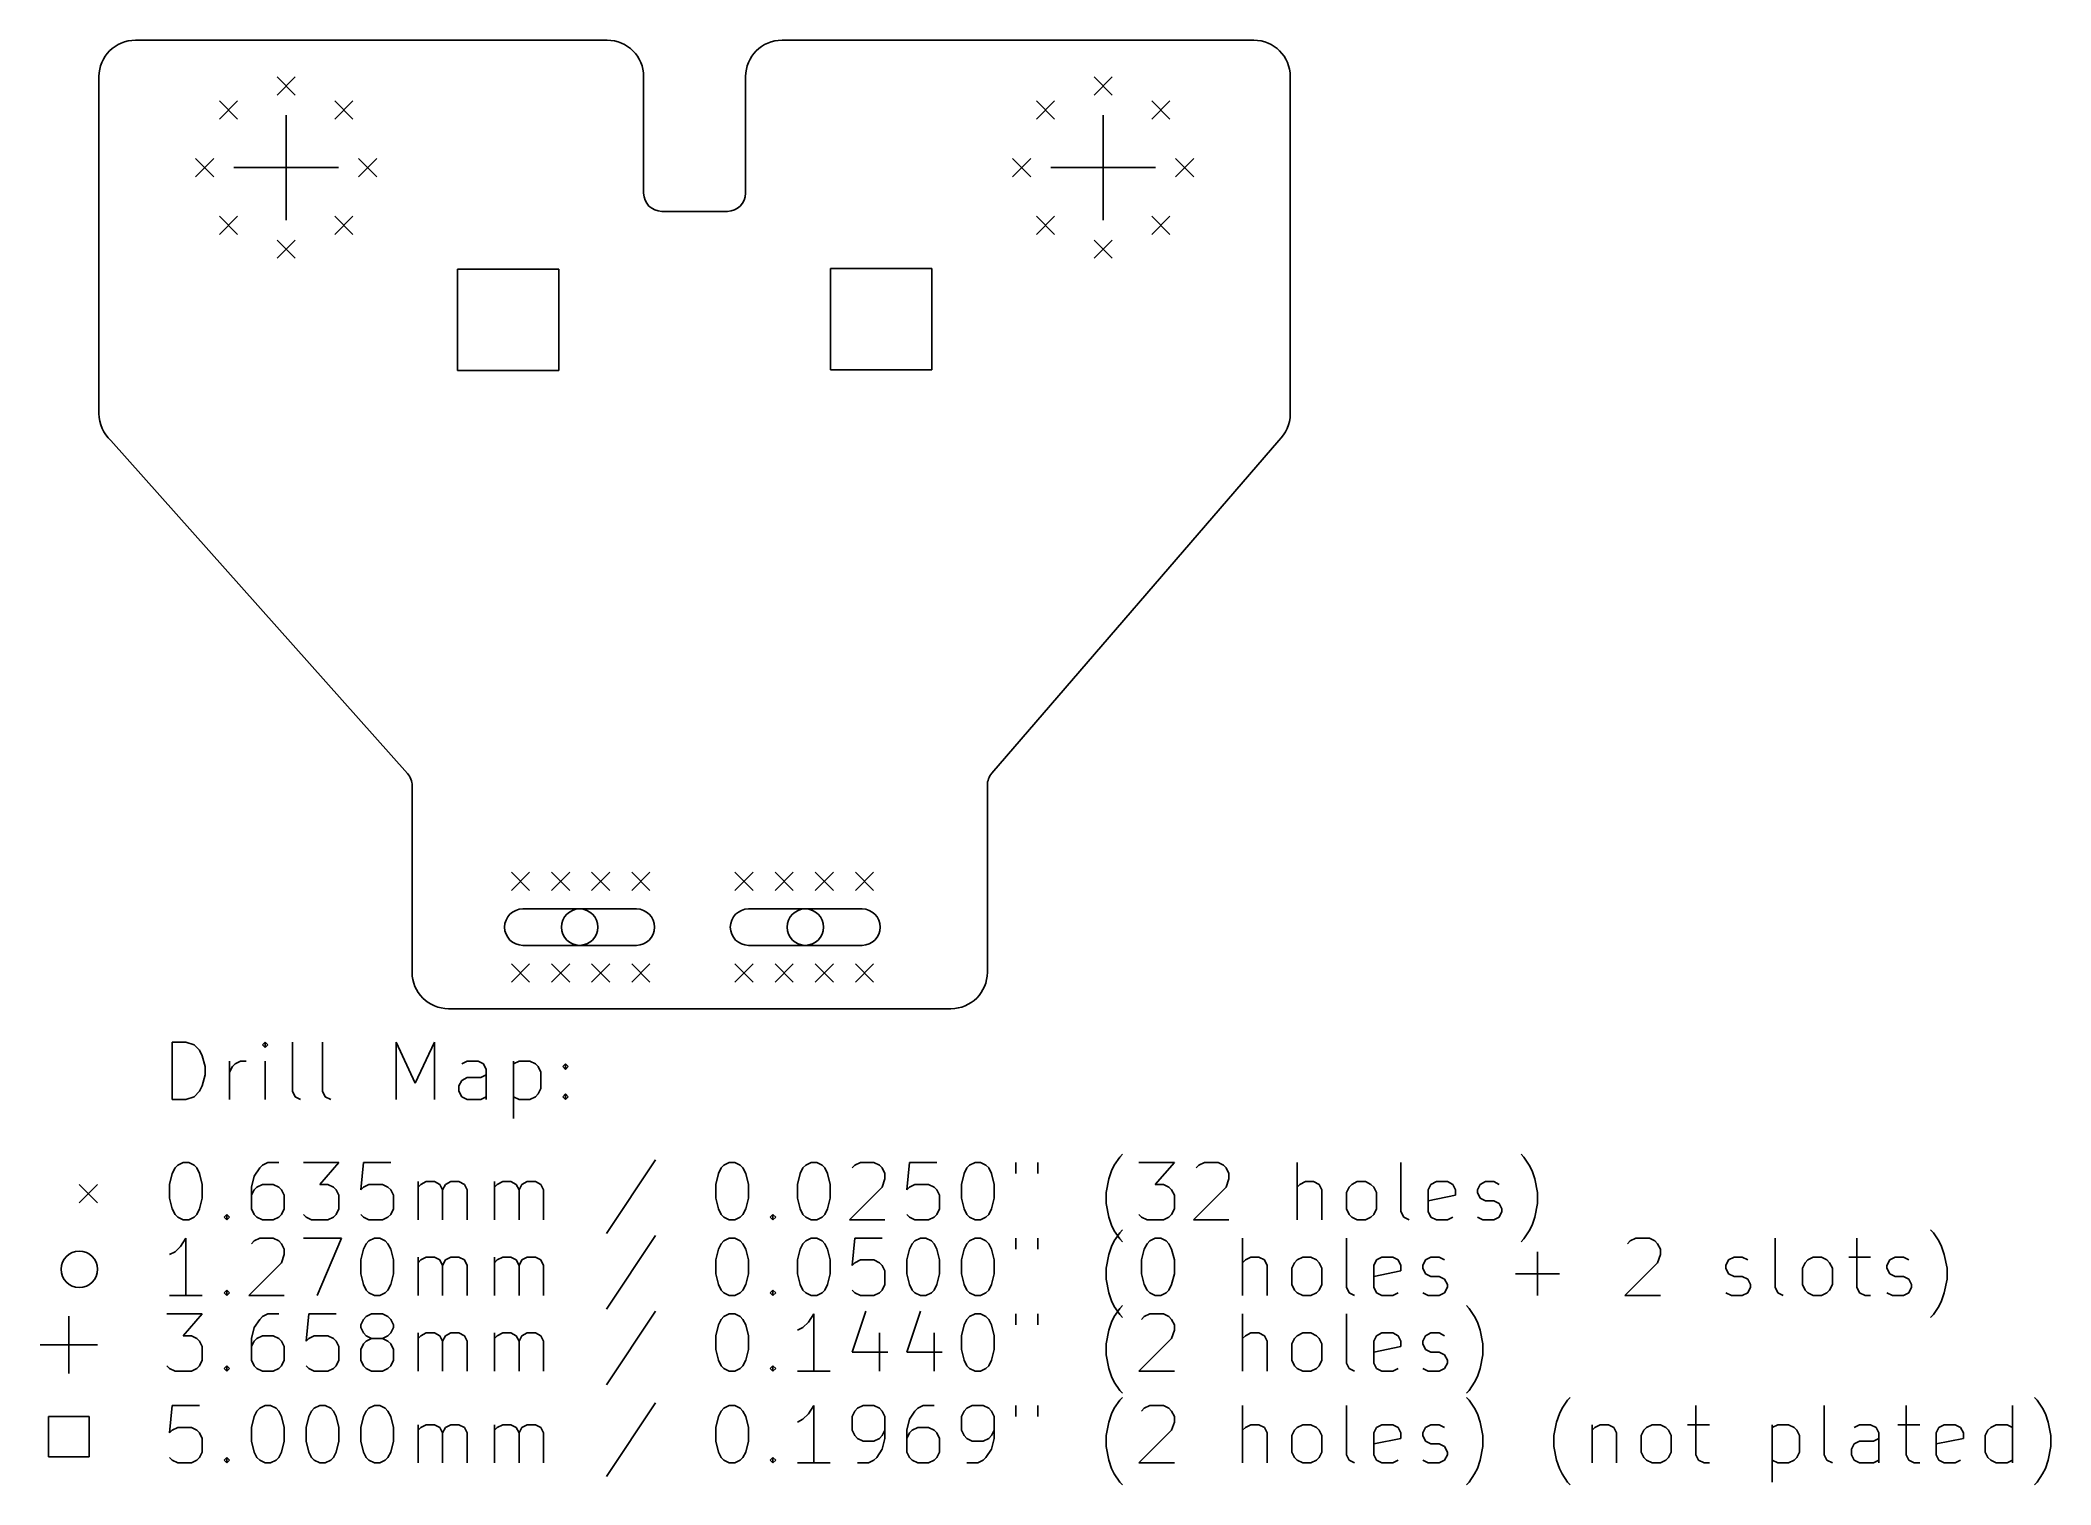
# Model space of a CAD drawing. Extents: x 3.28 to 6.05, y -5.95 to -3.96.
import ezdxf

# ---------------------------------------------------------------- set-up
doc = ezdxf.new("R2010")
doc.units = 0
doc.header["$MEASUREMENT"] = 0
doc.layers.add('BLACK', color=7, linetype='CONTINUOUS')

msp = doc.modelspace()

# ---------------------------------------------------------------- linework, layer by layer
at = {"layer": 'BLACK', "linetype": 'CONTINUOUS'}
for p, q in [((3.415, -3.962), (4.063, -3.962)), ((4.303, -3.962), (4.951, -3.962)), ((3.365, -4.012), (3.365, -4.4748)), ((3.6095, -4.0125), (3.6345, -4.0375)), ((3.6345, -4.0125), (3.6095, -4.0375)), ((4.113, -4.012), (4.113, -4.172)), ((4.253, -4.012), (4.253, -4.172)), ((4.7315, -4.0125), (4.7565, -4.0375)), ((4.7565, -4.0125), (4.7315, -4.0375)), ((5.001, -4.012), (5.001, -4.4752)), ((3.5303, -4.0453), (3.5553, -4.0703)), ((3.5553, -4.0453), (3.5303, -4.0703)), ((3.6887, -4.0453), (3.7137, -4.0703)), ((3.7137, -4.0453), (3.6887, -4.0703)), ((4.6523, -4.0453), (4.6773, -4.0703)), ((4.6773, -4.0453), (4.6523, -4.0703)), ((4.8107, -4.0453), (4.8357, -4.0703)), ((4.8357, -4.0453), (4.8107, -4.0703)), ((3.622, -4.065), (3.622, -4.209)), ((4.744, -4.065), (4.744, -4.209)), ((3.4975, -4.1245), (3.5225, -4.1495)), ((3.5225, -4.1245), (3.4975, -4.1495)), ((3.55, -4.137), (3.694, -4.137)), ((3.7215, -4.1245), (3.7465, -4.1495)), ((3.7465, -4.1245), (3.7215, -4.1495)), ((4.6195, -4.1245), (4.6445, -4.1495)), ((4.6445, -4.1245), (4.6195, -4.1495)), ((4.672, -4.137), (4.816, -4.137)), ((4.8435, -4.1245), (4.8685, -4.1495)), ((4.8685, -4.1245), (4.8435, -4.1495)), ((3.5303, -4.2037), (3.5553, -4.2287)), ((3.5553, -4.2037), (3.5303, -4.2287)), ((3.6887, -4.2037), (3.7137, -4.2287)), ((3.7137, -4.2037), (3.6887, -4.2287)), ((4.138, -4.197), (4.228, -4.197)), ((4.6523, -4.2037), (4.6773, -4.2287)), ((4.6773, -4.2037), (4.6523, -4.2287)), ((4.8107, -4.2037), (4.8357, -4.2287)), ((4.8357, -4.2037), (4.8107, -4.2287)), ((3.6095, -4.2365), (3.6345, -4.2615)), ((3.6345, -4.2365), (3.6095, -4.2615)), ((4.7315, -4.2365), (4.7565, -4.2615)), ((4.7565, -4.2365), (4.7315, -4.2615)), ((3.9966, -4.2764), (3.8574, -4.2764)), ((3.8574, -4.2764), (3.8574, -4.4156)), ((3.9966, -4.4156), (3.9966, -4.2764)), ((4.5086, -4.2754), (4.3694, -4.2754)), ((4.3694, -4.2754), (4.3694, -4.4146)), ((4.5086, -4.4146), (4.5086, -4.2754)), ((3.8574, -4.4156), (3.9966, -4.4156)), ((4.3694, -4.4146), (4.5086, -4.4146)), ((3.3815, -4.5119), (3.7887, -4.9691)), ((4.9851, -4.5118), (4.5911, -4.9687)), ((3.795, -5.242), (3.795, -4.9857)), ((4.585, -5.242), (4.585, -4.9851)), ((3.9313, -5.1045), (3.9563, -5.1295)), ((3.9563, -5.1045), (3.9313, -5.1295)), ((3.9864, -5.1045), (4.0114, -5.1295)), ((4.0114, -5.1045), (3.9864, -5.1295)), ((4.0415, -5.1045), (4.0665, -5.1295)), ((4.0665, -5.1045), (4.0415, -5.1295)), ((4.0966, -5.1045), (4.1216, -5.1295)), ((4.1216, -5.1045), (4.0966, -5.1295)), ((4.2384, -5.1045), (4.2634, -5.1295)), ((4.2634, -5.1045), (4.2384, -5.1295)), ((4.2935, -5.1045), (4.3185, -5.1295)), ((4.3185, -5.1045), (4.2935, -5.1295)), ((4.3486, -5.1045), (4.3736, -5.1295)), ((4.3736, -5.1045), (4.3486, -5.1295)), ((4.4037, -5.1045), (4.4287, -5.1295)), ((4.4287, -5.1045), (4.4037, -5.1295)), ((4.103, -5.155), (3.947, -5.155)), ((4.413, -5.155), (4.257, -5.155)), ((3.947, -5.205), (4.103, -5.205)), ((4.257, -5.205), (4.413, -5.205)), ((3.9313, -5.2305), (3.9563, -5.2555)), ((3.9563, -5.2305), (3.9313, -5.2555)), ((3.9864, -5.2305), (4.0114, -5.2555)), ((4.0114, -5.2305), (3.9864, -5.2555)), ((4.0415, -5.2305), (4.0665, -5.2555)), ((4.0665, -5.2305), (4.0415, -5.2555)), ((4.0966, -5.2305), (4.1216, -5.2555)), ((4.1216, -5.2305), (4.0966, -5.2555)), ((4.2384, -5.2305), (4.2634, -5.2555)), ((4.2634, -5.2305), (4.2384, -5.2555)), ((4.2935, -5.2305), (4.3185, -5.2555)), ((4.3185, -5.2305), (4.2935, -5.2555)), ((4.3486, -5.2305), (4.3736, -5.2555)), ((4.3736, -5.2305), (4.3486, -5.2555)), ((4.4037, -5.2305), (4.4287, -5.2555)), ((4.4287, -5.2305), (4.4037, -5.2555)), ((3.845, -5.292), (4.535, -5.292)), ((3.4657, -5.4166), (3.4657, -5.3379)), ((3.4657, -5.3379), (3.4844, -5.3379)), ((3.4844, -5.3379), (3.4957, -5.3416)), ((3.4957, -5.3416), (3.5032, -5.3491)), ((3.5032, -5.3491), (3.5069, -5.3566)), ((3.5932, -5.3379), (3.5894, -5.3416)), ((3.5894, -5.3416), (3.5932, -5.3454)), ((3.5969, -5.3416), (3.5932, -5.3379)), ((3.5932, -5.3379), (3.5932, -5.3454)), ((3.5932, -5.3454), (3.5969, -5.3416)), ((3.6307, -5.4054), (3.6307, -5.3379)), ((3.6719, -5.4054), (3.6719, -5.3379)), ((3.7732, -5.4166), (3.7732, -5.3379)), ((3.7732, -5.3379), (3.7994, -5.3941)), ((3.7994, -5.3941), (3.8257, -5.3379)), ((3.8257, -5.3379), (3.8257, -5.4166)), ((3.5069, -5.3566), (3.5107, -5.3716)), ((3.5107, -5.3829), (3.5069, -5.3979)), ((3.5107, -5.3716), (3.5107, -5.3829)), ((3.5444, -5.4166), (3.5444, -5.3641)), ((3.5444, -5.3791), (3.5482, -5.3716)), ((3.5482, -5.3716), (3.5519, -5.3679)), ((3.5519, -5.3679), (3.5594, -5.3641)), ((3.5594, -5.3641), (3.5669, -5.3641)), ((3.5932, -5.4166), (3.5932, -5.3641)), ((3.8706, -5.3641), (3.8631, -5.3679)), ((3.8856, -5.3641), (3.8706, -5.3641)), ((3.8931, -5.3679), (3.8856, -5.3641)), ((3.8894, -5.3866), (3.8969, -5.3829)), ((3.8969, -5.3754), (3.8931, -5.3679)), ((3.8969, -5.4166), (3.8969, -5.3754)), ((3.9344, -5.3641), (3.9344, -5.4428)), ((3.9344, -5.3679), (3.9419, -5.3641)), ((3.9419, -5.3641), (3.9569, -5.3641)), ((3.9569, -5.3641), (3.9644, -5.3679)), ((3.9644, -5.3679), (3.9681, -5.3716)), ((3.9681, -5.3716), (3.9719, -5.3791)), ((3.9719, -5.3791), (3.9719, -5.4016)), ((4.0019, -5.3716), (4.0056, -5.3679)), ((4.0056, -5.3754), (4.0019, -5.3716)), ((4.0056, -5.3679), (4.0094, -5.3716)), ((4.0056, -5.3679), (4.0056, -5.3754)), ((4.0094, -5.3716), (4.0056, -5.3754)), ((3.5032, -5.4054), (3.4957, -5.4129)), ((3.5069, -5.3979), (3.5032, -5.4054)), ((3.6344, -5.4129), (3.6307, -5.4054)), ((3.6757, -5.4129), (3.6719, -5.4054)), ((3.8594, -5.3979), (3.8631, -5.3904)), ((3.8594, -5.4054), (3.8594, -5.3979)), ((3.8631, -5.4129), (3.8594, -5.4054)), ((3.8631, -5.3904), (3.8706, -5.3866)), ((3.8706, -5.3866), (3.8894, -5.3866)), ((3.9681, -5.4091), (3.9644, -5.4129)), ((3.9719, -5.4016), (3.9681, -5.4091)), ((4.0019, -5.4129), (4.0056, -5.4091)), ((4.0056, -5.4091), (4.0094, -5.4129)), ((4.0056, -5.4091), (4.0056, -5.4166)), ((3.4844, -5.4166), (3.4657, -5.4166)), ((3.4957, -5.4129), (3.4844, -5.4166)), ((3.6419, -5.4166), (3.6344, -5.4129)), ((3.6832, -5.4166), (3.6757, -5.4129)), ((3.8706, -5.4166), (3.8631, -5.4129)), ((3.8894, -5.4166), (3.8706, -5.4166)), ((3.8969, -5.4129), (3.8894, -5.4166)), ((3.9419, -5.4166), (3.9344, -5.4129)), ((3.9569, -5.4166), (3.9419, -5.4166)), ((3.9644, -5.4129), (3.9569, -5.4166)), ((4.0056, -5.4166), (4.0019, -5.4129)), ((4.0094, -5.4129), (4.0056, -5.4166)), ((4.7668, -5.4957), (4.7705, -5.492)), ((5.3217, -5.4957), (5.318, -5.492)), ((3.4619, -5.5332), (3.4657, -5.5182)), ((3.4657, -5.5182), (3.4694, -5.5107)), ((3.4694, -5.5107), (3.4732, -5.507)), ((3.4732, -5.507), (3.4807, -5.5032)), ((3.4807, -5.5032), (3.4882, -5.5032)), ((3.4882, -5.5032), (3.4957, -5.507)), ((3.4957, -5.507), (3.4994, -5.5107)), ((3.4994, -5.5107), (3.5032, -5.5182)), ((3.5032, -5.5182), (3.5069, -5.5332)), ((3.5782, -5.522), (3.5744, -5.537)), ((3.5857, -5.5107), (3.5782, -5.522)), ((3.5894, -5.507), (3.5857, -5.5107)), ((3.5969, -5.5032), (3.5894, -5.507)), ((3.6119, -5.5032), (3.5969, -5.5032)), ((3.6457, -5.5032), (3.6944, -5.5032)), ((3.6944, -5.5032), (3.6682, -5.5332)), ((3.7282, -5.5032), (3.7244, -5.5407)), ((3.7657, -5.5032), (3.7282, -5.5032)), ((4.1294, -5.4995), (4.0619, -5.6007)), ((4.2119, -5.5332), (4.2156, -5.5182)), ((4.2156, -5.5182), (4.2194, -5.5107)), ((4.2194, -5.5107), (4.2231, -5.507)), ((4.2231, -5.507), (4.2306, -5.5032)), ((4.2306, -5.5032), (4.2381, -5.5032)), ((4.2381, -5.5032), (4.2456, -5.507)), ((4.2456, -5.507), (4.2494, -5.5107)), ((4.2494, -5.5107), (4.2531, -5.5182)), ((4.2531, -5.5182), (4.2569, -5.5332)), ((4.3243, -5.5332), (4.3281, -5.5182)), ((4.3281, -5.5182), (4.3318, -5.5107)), ((4.3318, -5.5107), (4.3356, -5.507)), ((4.3356, -5.507), (4.3431, -5.5032)), ((4.3431, -5.5032), (4.3506, -5.5032)), ((4.3506, -5.5032), (4.3581, -5.507)), ((4.3581, -5.507), (4.3618, -5.5107)), ((4.3618, -5.5107), (4.3656, -5.5182)), ((4.3656, -5.5182), (4.3693, -5.5332)), ((4.3993, -5.5107), (4.4031, -5.507)), ((4.4031, -5.507), (4.4106, -5.5032)), ((4.4106, -5.5032), (4.4293, -5.5032)), ((4.4293, -5.5032), (4.4368, -5.507)), ((4.4368, -5.507), (4.4406, -5.5107)), ((4.4406, -5.5107), (4.4443, -5.5182)), ((4.4443, -5.5182), (4.4443, -5.5257)), ((4.4781, -5.5032), (4.4743, -5.5407)), ((4.5156, -5.5032), (4.4781, -5.5032)), ((4.5493, -5.5332), (4.5531, -5.5182)), ((4.5531, -5.5182), (4.5568, -5.5107)), ((4.5568, -5.5107), (4.5606, -5.507)), ((4.5606, -5.507), (4.5681, -5.5032)), ((4.5681, -5.5032), (4.5756, -5.5032)), ((4.5756, -5.5032), (4.5831, -5.507)), ((4.5831, -5.507), (4.5868, -5.5107)), ((4.5868, -5.5107), (4.5906, -5.5182)), ((4.5906, -5.5182), (4.5943, -5.5332)), ((4.6243, -5.5032), (4.6243, -5.5182)), ((4.6543, -5.5032), (4.6543, -5.5182)), ((4.7518, -5.5257), (4.7555, -5.5145)), ((4.7555, -5.5145), (4.7593, -5.507)), ((4.7593, -5.507), (4.7668, -5.4957)), ((4.793, -5.5032), (4.8418, -5.5032)), ((4.8418, -5.5032), (4.8155, -5.5332)), ((4.8718, -5.5107), (4.8755, -5.507)), ((4.8755, -5.507), (4.883, -5.5032)), ((4.883, -5.5032), (4.9018, -5.5032)), ((4.9018, -5.5032), (4.9093, -5.507)), ((4.9093, -5.507), (4.913, -5.5107)), ((4.913, -5.5107), (4.9168, -5.5182)), ((4.9168, -5.5182), (4.9168, -5.5257)), ((5.0105, -5.582), (5.0105, -5.5032)), ((5.153, -5.5707), (5.153, -5.5032)), ((5.3292, -5.507), (5.3217, -5.4957)), ((5.333, -5.5145), (5.3292, -5.507)), ((5.3367, -5.5257), (5.333, -5.5145)), ((3.338, -5.5334), (3.363, -5.5584)), ((3.363, -5.5334), (3.338, -5.5584)), ((3.4619, -5.552), (3.4619, -5.5332)), ((3.5069, -5.5332), (3.5069, -5.552)), ((3.5744, -5.537), (3.5744, -5.567)), ((3.5782, -5.5407), (3.5744, -5.5482)), ((3.5819, -5.537), (3.5782, -5.5407)), ((3.5894, -5.5332), (3.5819, -5.537)), ((3.6044, -5.5332), (3.5894, -5.5332)), ((3.6119, -5.537), (3.6044, -5.5332)), ((3.6157, -5.5407), (3.6119, -5.537)), ((3.6194, -5.5482), (3.6157, -5.5407)), ((3.6194, -5.567), (3.6194, -5.5482)), ((3.6682, -5.5332), (3.6794, -5.5332)), ((3.6794, -5.5332), (3.6869, -5.537)), ((3.6869, -5.537), (3.6907, -5.5407)), ((3.6907, -5.5407), (3.6944, -5.5482)), ((3.6944, -5.5482), (3.6944, -5.567)), ((3.7244, -5.5407), (3.7282, -5.537)), ((3.7282, -5.537), (3.7357, -5.5332)), ((3.7357, -5.5332), (3.7544, -5.5332)), ((3.7544, -5.5332), (3.7619, -5.537)), ((3.7619, -5.537), (3.7657, -5.5407)), ((3.7657, -5.5407), (3.7694, -5.5482)), ((3.7694, -5.5482), (3.7694, -5.567)), ((3.8032, -5.582), (3.8032, -5.5295)), ((3.8032, -5.537), (3.8069, -5.5332)), ((3.8069, -5.5332), (3.8144, -5.5295)), ((3.8144, -5.5295), (3.8257, -5.5295)), ((3.8257, -5.5295), (3.8332, -5.5332)), ((3.8332, -5.5332), (3.8369, -5.5407)), ((3.8369, -5.5407), (3.8407, -5.5332)), ((3.8369, -5.5407), (3.8369, -5.582)), ((3.8407, -5.5332), (3.8482, -5.5295)), ((3.8482, -5.5295), (3.8594, -5.5295)), ((3.8594, -5.5295), (3.8669, -5.5332)), ((3.8669, -5.5332), (3.8706, -5.5407)), ((3.8706, -5.5407), (3.8706, -5.582)), ((3.9081, -5.582), (3.9081, -5.5295)), ((3.9081, -5.537), (3.9119, -5.5332)), ((3.9119, -5.5332), (3.9194, -5.5295)), ((3.9194, -5.5295), (3.9306, -5.5295)), ((3.9306, -5.5295), (3.9381, -5.5332)), ((3.9381, -5.5332), (3.9419, -5.5407)), ((3.9419, -5.5407), (3.9456, -5.5332)), ((3.9419, -5.5407), (3.9419, -5.582)), ((3.9456, -5.5332), (3.9531, -5.5295)), ((3.9531, -5.5295), (3.9644, -5.5295)), ((3.9644, -5.5295), (3.9719, -5.5332)), ((3.9719, -5.5332), (3.9756, -5.5407)), ((3.9756, -5.5407), (3.9756, -5.582)), ((4.2119, -5.552), (4.2119, -5.5332)), ((4.2569, -5.5332), (4.2569, -5.552)), ((4.3243, -5.552), (4.3243, -5.5332)), ((4.3693, -5.5332), (4.3693, -5.552)), ((4.4406, -5.537), (4.3956, -5.582)), ((4.4443, -5.5257), (4.4406, -5.537)), ((4.4743, -5.5407), (4.4781, -5.537)), ((4.4781, -5.537), (4.4856, -5.5332)), ((4.4856, -5.5332), (4.5043, -5.5332)), ((4.5043, -5.5332), (4.5118, -5.537)), ((4.5118, -5.537), (4.5156, -5.5407)), ((4.5156, -5.5407), (4.5193, -5.5482)), ((4.5193, -5.5482), (4.5193, -5.567)), ((4.5493, -5.552), (4.5493, -5.5332)), ((4.5943, -5.5332), (4.5943, -5.552)), ((4.748, -5.5445), (4.7518, -5.5257)), ((4.748, -5.5595), (4.748, -5.5445)), ((4.8155, -5.5332), (4.8268, -5.5332)), ((4.8268, -5.5332), (4.8343, -5.537)), ((4.8343, -5.537), (4.838, -5.5407)), ((4.838, -5.5407), (4.8418, -5.5482)), ((4.8418, -5.5482), (4.8418, -5.567)), ((4.913, -5.537), (4.868, -5.582)), ((4.9168, -5.5257), (4.913, -5.537)), ((5.0143, -5.5332), (5.0105, -5.537)), ((5.0218, -5.5295), (5.0143, -5.5332)), ((5.033, -5.5295), (5.0218, -5.5295)), ((5.0405, -5.5332), (5.033, -5.5295)), ((5.0443, -5.5407), (5.0405, -5.5332)), ((5.0443, -5.582), (5.0443, -5.5407)), ((5.078, -5.5445), (5.0817, -5.537)), ((5.078, -5.567), (5.078, -5.5445)), ((5.0817, -5.537), (5.0855, -5.5332)), ((5.0855, -5.5332), (5.093, -5.5295)), ((5.093, -5.5295), (5.1042, -5.5295)), ((5.1042, -5.5295), (5.1117, -5.5332)), ((5.1117, -5.5332), (5.1155, -5.537)), ((5.1155, -5.537), (5.1192, -5.5445)), ((5.1192, -5.5445), (5.1192, -5.567)), ((5.1905, -5.5407), (5.1942, -5.5332)), ((5.1905, -5.5707), (5.1905, -5.5407)), ((5.228, -5.5482), (5.1905, -5.5557)), ((5.1942, -5.5332), (5.2017, -5.5295)), ((5.2017, -5.5295), (5.2167, -5.5295)), ((5.2167, -5.5295), (5.2242, -5.5332)), ((5.2242, -5.5332), (5.228, -5.5407)), ((5.228, -5.5407), (5.228, -5.5482)), ((5.258, -5.5407), (5.2617, -5.5332)), ((5.258, -5.5445), (5.258, -5.5407)), ((5.2617, -5.552), (5.258, -5.5445)), ((5.2617, -5.5332), (5.2692, -5.5295)), ((5.2692, -5.5295), (5.2805, -5.5295)), ((5.2805, -5.5295), (5.288, -5.5332)), ((5.3405, -5.5445), (5.3367, -5.5257)), ((5.3405, -5.5595), (5.3405, -5.5445)), ((3.4657, -5.567), (3.4619, -5.552)), ((3.4694, -5.5745), (3.4657, -5.567)), ((3.4732, -5.5782), (3.4694, -5.5745)), ((3.4994, -5.5745), (3.4957, -5.5782)), ((3.5032, -5.567), (3.4994, -5.5745)), ((3.5069, -5.552), (3.5032, -5.567)), ((3.5369, -5.5782), (3.5407, -5.5745)), ((3.5407, -5.5745), (3.5444, -5.5782)), ((3.5407, -5.5745), (3.5407, -5.582)), ((3.5744, -5.567), (3.5782, -5.5745)), ((3.5782, -5.5745), (3.5819, -5.5782)), ((3.6119, -5.5782), (3.6157, -5.5745)), ((3.6157, -5.5745), (3.6194, -5.567)), ((3.6494, -5.5782), (3.6457, -5.5745)), ((3.6907, -5.5745), (3.6869, -5.5782)), ((3.6944, -5.567), (3.6907, -5.5745)), ((3.7282, -5.5782), (3.7244, -5.5745)), ((3.7657, -5.5745), (3.7619, -5.5782)), ((3.7694, -5.567), (3.7657, -5.5745)), ((4.2156, -5.567), (4.2119, -5.552)), ((4.2194, -5.5745), (4.2156, -5.567)), ((4.2231, -5.5782), (4.2194, -5.5745)), ((4.2494, -5.5745), (4.2456, -5.5782)), ((4.2531, -5.567), (4.2494, -5.5745)), ((4.2569, -5.552), (4.2531, -5.567)), ((4.2868, -5.5782), (4.2906, -5.5745)), ((4.2906, -5.5745), (4.2943, -5.5782)), ((4.2906, -5.5745), (4.2906, -5.582)), ((4.3281, -5.567), (4.3243, -5.552)), ((4.3318, -5.5745), (4.3281, -5.567)), ((4.3356, -5.5782), (4.3318, -5.5745)), ((4.3618, -5.5745), (4.3581, -5.5782)), ((4.3656, -5.567), (4.3618, -5.5745)), ((4.3693, -5.552), (4.3656, -5.567)), ((4.4781, -5.5782), (4.4743, -5.5745)), ((4.5156, -5.5745), (4.5118, -5.5782)), ((4.5193, -5.567), (4.5156, -5.5745)), ((4.5531, -5.567), (4.5493, -5.552)), ((4.5568, -5.5745), (4.5531, -5.567)), ((4.5606, -5.5782), (4.5568, -5.5745)), ((4.5868, -5.5745), (4.5831, -5.5782)), ((4.5906, -5.567), (4.5868, -5.5745)), ((4.5943, -5.552), (4.5906, -5.567)), ((4.7518, -5.5782), (4.748, -5.5595)), ((4.7968, -5.5782), (4.793, -5.5745)), ((4.838, -5.5745), (4.8343, -5.5782)), ((4.8418, -5.567), (4.838, -5.5745)), ((5.0817, -5.5745), (5.078, -5.567)), ((5.0855, -5.5782), (5.0817, -5.5745)), ((5.1155, -5.5745), (5.1117, -5.5782)), ((5.1192, -5.567), (5.1155, -5.5745)), ((5.1567, -5.5782), (5.153, -5.5707)), ((5.1942, -5.5782), (5.1905, -5.5707)), ((5.2692, -5.5557), (5.2617, -5.552)), ((5.2805, -5.5557), (5.2692, -5.5557)), ((5.288, -5.5595), (5.2805, -5.5557)), ((5.2917, -5.567), (5.288, -5.5595)), ((5.288, -5.5782), (5.2917, -5.5707)), ((5.2917, -5.5707), (5.2917, -5.567)), ((5.3367, -5.5782), (5.3405, -5.5595)), ((3.4807, -5.582), (3.4732, -5.5782)), ((3.4882, -5.582), (3.4807, -5.582)), ((3.4957, -5.5782), (3.4882, -5.582)), ((3.5407, -5.582), (3.5369, -5.5782)), ((3.5444, -5.5782), (3.5407, -5.582)), ((3.5819, -5.5782), (3.5894, -5.582)), ((3.5894, -5.582), (3.6044, -5.582)), ((3.6044, -5.582), (3.6119, -5.5782)), ((3.6569, -5.582), (3.6494, -5.5782)), ((3.6794, -5.582), (3.6569, -5.582)), ((3.6869, -5.5782), (3.6794, -5.582)), ((3.7357, -5.582), (3.7282, -5.5782)), ((3.7544, -5.582), (3.7357, -5.582)), ((3.7619, -5.5782), (3.7544, -5.582)), ((4.1294, -5.6034), (4.0619, -5.7046)), ((4.2306, -5.582), (4.2231, -5.5782)), ((4.2381, -5.582), (4.2306, -5.582)), ((4.2456, -5.5782), (4.2381, -5.582)), ((4.2906, -5.582), (4.2868, -5.5782)), ((4.2943, -5.5782), (4.2906, -5.582)), ((4.3431, -5.582), (4.3356, -5.5782)), ((4.3506, -5.582), (4.3431, -5.582)), ((4.3581, -5.5782), (4.3506, -5.582)), ((4.3956, -5.582), (4.4443, -5.582)), ((4.4856, -5.582), (4.4781, -5.5782)), ((4.5043, -5.582), (4.4856, -5.582)), ((4.5118, -5.5782), (4.5043, -5.582)), ((4.5681, -5.582), (4.5606, -5.5782)), ((4.5756, -5.582), (4.5681, -5.582)), ((4.5831, -5.5782), (4.5756, -5.582)), ((4.7555, -5.5895), (4.7518, -5.5782)), ((4.7593, -5.597), (4.7555, -5.5895)), ((4.7668, -5.6082), (4.7593, -5.597)), ((4.7593, -5.6109), (4.7668, -5.5997)), ((4.7668, -5.5997), (4.7705, -5.5959)), ((4.8043, -5.582), (4.7968, -5.5782)), ((4.8268, -5.582), (4.8043, -5.582)), ((4.8343, -5.5782), (4.8268, -5.582)), ((4.868, -5.582), (4.9168, -5.582)), ((5.093, -5.582), (5.0855, -5.5782)), ((5.1042, -5.582), (5.093, -5.582)), ((5.1117, -5.5782), (5.1042, -5.582)), ((5.1642, -5.582), (5.1567, -5.5782)), ((5.2017, -5.582), (5.1942, -5.5782)), ((5.2167, -5.582), (5.2017, -5.582)), ((5.2242, -5.5782), (5.2167, -5.582)), ((5.258, -5.5782), (5.2655, -5.582)), ((5.2655, -5.582), (5.2805, -5.582)), ((5.2805, -5.582), (5.288, -5.5782)), ((5.3217, -5.6082), (5.3292, -5.597)), ((5.3292, -5.597), (5.333, -5.5895)), ((5.333, -5.5895), (5.3367, -5.5782)), ((5.8841, -5.5997), (5.8804, -5.5959)), ((5.8916, -5.6109), (5.8841, -5.5997)), ((3.4694, -5.6259), (3.4619, -5.6296)), ((3.4769, -5.6184), (3.4694, -5.6259)), ((3.4844, -5.6072), (3.4769, -5.6184)), ((3.4844, -5.6859), (3.4844, -5.6072)), ((3.5744, -5.6147), (3.5782, -5.6109)), ((3.5782, -5.6109), (3.5857, -5.6072)), ((3.5857, -5.6072), (3.6044, -5.6072)), ((3.6044, -5.6072), (3.6119, -5.6109)), ((3.6119, -5.6109), (3.6157, -5.6147)), ((3.6157, -5.6147), (3.6194, -5.6221)), ((3.6194, -5.6296), (3.6157, -5.6409)), ((3.6194, -5.6221), (3.6194, -5.6296)), ((3.6457, -5.6072), (3.6982, -5.6072)), ((3.6982, -5.6072), (3.6644, -5.6859)), ((3.7244, -5.6371), (3.7282, -5.6221)), ((3.7282, -5.6221), (3.7319, -5.6147)), ((3.7319, -5.6147), (3.7357, -5.6109)), ((3.7357, -5.6109), (3.7432, -5.6072)), ((3.7432, -5.6072), (3.7507, -5.6072)), ((3.7507, -5.6072), (3.7582, -5.6109)), ((3.7582, -5.6109), (3.7619, -5.6147)), ((3.7619, -5.6147), (3.7657, -5.6221)), ((3.7657, -5.6221), (3.7694, -5.6371)), ((4.2119, -5.6371), (4.2156, -5.6221)), ((4.2156, -5.6221), (4.2194, -5.6147)), ((4.2194, -5.6147), (4.2231, -5.6109)), ((4.2231, -5.6109), (4.2306, -5.6072)), ((4.2306, -5.6072), (4.2381, -5.6072)), ((4.2381, -5.6072), (4.2456, -5.6109)), ((4.2456, -5.6109), (4.2494, -5.6147)), ((4.2494, -5.6147), (4.2531, -5.6221)), ((4.2531, -5.6221), (4.2569, -5.6371)), ((4.3243, -5.6371), (4.3281, -5.6221)), ((4.3281, -5.6221), (4.3318, -5.6147)), ((4.3318, -5.6147), (4.3356, -5.6109)), ((4.3356, -5.6109), (4.3431, -5.6072)), ((4.3431, -5.6072), (4.3506, -5.6072)), ((4.3506, -5.6072), (4.3581, -5.6109)), ((4.3581, -5.6109), (4.3618, -5.6147)), ((4.3618, -5.6147), (4.3656, -5.6221)), ((4.3656, -5.6221), (4.3693, -5.6371)), ((4.4031, -5.6072), (4.3993, -5.6446)), ((4.4406, -5.6072), (4.4031, -5.6072)), ((4.4743, -5.6371), (4.4781, -5.6221)), ((4.4781, -5.6221), (4.4818, -5.6147)), ((4.4818, -5.6147), (4.4856, -5.6109)), ((4.4856, -5.6109), (4.4931, -5.6072)), ((4.4931, -5.6072), (4.5006, -5.6072)), ((4.5006, -5.6072), (4.5081, -5.6109)), ((4.5081, -5.6109), (4.5118, -5.6147)), ((4.5118, -5.6147), (4.5156, -5.6221)), ((4.5156, -5.6221), (4.5193, -5.6371)), ((4.5493, -5.6371), (4.5531, -5.6221)), ((4.5531, -5.6221), (4.5568, -5.6147)), ((4.5568, -5.6147), (4.5606, -5.6109)), ((4.5606, -5.6109), (4.5681, -5.6072)), ((4.5681, -5.6072), (4.5756, -5.6072)), ((4.5756, -5.6072), (4.5831, -5.6109)), ((4.5831, -5.6109), (4.5868, -5.6147)), ((4.5868, -5.6147), (4.5906, -5.6221)), ((4.5906, -5.6221), (4.5943, -5.6371)), ((4.6243, -5.6072), (4.6243, -5.6221)), ((4.6543, -5.6072), (4.6543, -5.6221)), ((4.748, -5.6484), (4.7518, -5.6296)), ((4.7518, -5.6296), (4.7555, -5.6184)), ((4.7555, -5.6184), (4.7593, -5.6109)), ((4.7705, -5.612), (4.7668, -5.6082)), ((4.7968, -5.6371), (4.8005, -5.6221)), ((4.8005, -5.6221), (4.8043, -5.6147)), ((4.8043, -5.6147), (4.808, -5.6109)), ((4.808, -5.6109), (4.8155, -5.6072)), ((4.8155, -5.6072), (4.823, -5.6072)), ((4.823, -5.6072), (4.8305, -5.6109)), ((4.8305, -5.6109), (4.8343, -5.6147)), ((4.8343, -5.6147), (4.838, -5.6221)), ((4.838, -5.6221), (4.8418, -5.6371)), ((4.9355, -5.6859), (4.9355, -5.6072)), ((5.078, -5.6746), (5.078, -5.6072)), ((5.318, -5.612), (5.3217, -5.6082)), ((5.3405, -5.6859), (5.3405, -5.6259)), ((5.4642, -5.6147), (5.4679, -5.6109)), ((5.4679, -5.6109), (5.4754, -5.6072)), ((5.4754, -5.6072), (5.4942, -5.6072)), ((5.4942, -5.6072), (5.5017, -5.6109)), ((5.5017, -5.6109), (5.5054, -5.6147)), ((5.5054, -5.6147), (5.5092, -5.6221)), ((5.5092, -5.6296), (5.5054, -5.6409)), ((5.5092, -5.6221), (5.5092, -5.6296)), ((5.6667, -5.6746), (5.6667, -5.6072)), ((5.7792, -5.6072), (5.7792, -5.6746)), ((5.8954, -5.6184), (5.8916, -5.6109)), ((5.8991, -5.6296), (5.8954, -5.6184)), ((5.9029, -5.6484), (5.8991, -5.6296)), ((3.6157, -5.6409), (3.5707, -5.6859)), ((3.7244, -5.6559), (3.7244, -5.6371)), ((3.7282, -5.6709), (3.7244, -5.6559)), ((3.7694, -5.6559), (3.7657, -5.6709)), ((3.7694, -5.6371), (3.7694, -5.6559)), ((3.8032, -5.6859), (3.8032, -5.6334)), ((3.8032, -5.6409), (3.8069, -5.6371)), ((3.8069, -5.6371), (3.8144, -5.6334)), ((3.8144, -5.6334), (3.8257, -5.6334)), ((3.8257, -5.6334), (3.8332, -5.6371)), ((3.8332, -5.6371), (3.8369, -5.6446)), ((3.8369, -5.6446), (3.8407, -5.6371)), ((3.8369, -5.6446), (3.8369, -5.6859)), ((3.8407, -5.6371), (3.8482, -5.6334)), ((3.8482, -5.6334), (3.8594, -5.6334)), ((3.8594, -5.6334), (3.8669, -5.6371)), ((3.8669, -5.6371), (3.8706, -5.6446)), ((3.8706, -5.6446), (3.8706, -5.6859)), ((3.9081, -5.6859), (3.9081, -5.6334)), ((3.9081, -5.6409), (3.9119, -5.6371)), ((3.9119, -5.6371), (3.9194, -5.6334)), ((3.9194, -5.6334), (3.9306, -5.6334)), ((3.9306, -5.6334), (3.9381, -5.6371)), ((3.9381, -5.6371), (3.9419, -5.6446)), ((3.9419, -5.6446), (3.9456, -5.6371)), ((3.9419, -5.6446), (3.9419, -5.6859)), ((3.9456, -5.6371), (3.9531, -5.6334)), ((3.9531, -5.6334), (3.9644, -5.6334)), ((3.9644, -5.6334), (3.9719, -5.6371)), ((3.9719, -5.6371), (3.9756, -5.6446)), ((3.9756, -5.6446), (3.9756, -5.6859)), ((4.2119, -5.6559), (4.2119, -5.6371)), ((4.2156, -5.6709), (4.2119, -5.6559)), ((4.2569, -5.6559), (4.2531, -5.6709)), ((4.2569, -5.6371), (4.2569, -5.6559)), ((4.3243, -5.6559), (4.3243, -5.6371)), ((4.3281, -5.6709), (4.3243, -5.6559)), ((4.3693, -5.6559), (4.3656, -5.6709)), ((4.3693, -5.6371), (4.3693, -5.6559)), ((4.3993, -5.6446), (4.4031, -5.6409)), ((4.4031, -5.6409), (4.4106, -5.6371)), ((4.4106, -5.6371), (4.4293, -5.6371)), ((4.4293, -5.6371), (4.4368, -5.6409)), ((4.4368, -5.6409), (4.4406, -5.6446)), ((4.4406, -5.6446), (4.4443, -5.6521)), ((4.4443, -5.6521), (4.4443, -5.6709)), ((4.4743, -5.6559), (4.4743, -5.6371)), ((4.4781, -5.6709), (4.4743, -5.6559)), ((4.5193, -5.6559), (4.5156, -5.6709)), ((4.5193, -5.6371), (4.5193, -5.6559)), ((4.5493, -5.6559), (4.5493, -5.6371)), ((4.5531, -5.6709), (4.5493, -5.6559)), ((4.5943, -5.6559), (4.5906, -5.6709)), ((4.5943, -5.6371), (4.5943, -5.6559)), ((4.748, -5.6634), (4.748, -5.6484)), ((4.7968, -5.6559), (4.7968, -5.6371)), ((4.8005, -5.6709), (4.7968, -5.6559)), ((4.8418, -5.6559), (4.838, -5.6709)), ((4.8418, -5.6371), (4.8418, -5.6559)), ((4.9393, -5.6371), (4.9355, -5.6409)), ((4.9468, -5.6334), (4.9393, -5.6371)), ((4.958, -5.6334), (4.9468, -5.6334)), ((4.9655, -5.6371), (4.958, -5.6334)), ((4.9693, -5.6446), (4.9655, -5.6371)), ((4.9693, -5.6859), (4.9693, -5.6446)), ((5.003, -5.6484), (5.0068, -5.6409)), ((5.003, -5.6709), (5.003, -5.6484)), ((5.0068, -5.6409), (5.0105, -5.6371)), ((5.0105, -5.6371), (5.018, -5.6334)), ((5.018, -5.6334), (5.0293, -5.6334)), ((5.0293, -5.6334), (5.0368, -5.6371)), ((5.0368, -5.6371), (5.0405, -5.6409)), ((5.0405, -5.6409), (5.0443, -5.6484)), ((5.0443, -5.6484), (5.0443, -5.6709)), ((5.1155, -5.6446), (5.1192, -5.6371)), ((5.1155, -5.6746), (5.1155, -5.6446)), ((5.153, -5.6521), (5.1155, -5.6596)), ((5.1192, -5.6371), (5.1267, -5.6334)), ((5.1267, -5.6334), (5.1417, -5.6334)), ((5.1417, -5.6334), (5.1492, -5.6371)), ((5.1492, -5.6371), (5.153, -5.6446)), ((5.153, -5.6446), (5.153, -5.6521)), ((5.183, -5.6446), (5.1867, -5.6371)), ((5.183, -5.6484), (5.183, -5.6446)), ((5.1867, -5.6559), (5.183, -5.6484)), ((5.1867, -5.6371), (5.1942, -5.6334)), ((5.1942, -5.6596), (5.1867, -5.6559)), ((5.1942, -5.6334), (5.2055, -5.6334)), ((5.2055, -5.6596), (5.1942, -5.6596)), ((5.2055, -5.6334), (5.213, -5.6371)), ((5.213, -5.6634), (5.2055, -5.6596)), ((5.3105, -5.6559), (5.3705, -5.6559)), ((5.5054, -5.6409), (5.4605, -5.6859)), ((5.5992, -5.6446), (5.6029, -5.6371)), ((5.5992, -5.6484), (5.5992, -5.6446)), ((5.6029, -5.6559), (5.5992, -5.6484)), ((5.6029, -5.6371), (5.6104, -5.6334)), ((5.6104, -5.6596), (5.6029, -5.6559)), ((5.6104, -5.6334), (5.6217, -5.6334)), ((5.6217, -5.6596), (5.6104, -5.6596)), ((5.6217, -5.6334), (5.6292, -5.6371)), ((5.6292, -5.6634), (5.6217, -5.6596)), ((5.7042, -5.6484), (5.7079, -5.6409)), ((5.7042, -5.6709), (5.7042, -5.6484)), ((5.7079, -5.6409), (5.7117, -5.6371)), ((5.7117, -5.6371), (5.7192, -5.6334)), ((5.7192, -5.6334), (5.7304, -5.6334)), ((5.7304, -5.6334), (5.7379, -5.6371)), ((5.7379, -5.6371), (5.7417, -5.6409)), ((5.7417, -5.6409), (5.7454, -5.6484)), ((5.7454, -5.6484), (5.7454, -5.6709)), ((5.7679, -5.6334), (5.7979, -5.6334)), ((5.8204, -5.6446), (5.8242, -5.6371)), ((5.8204, -5.6484), (5.8204, -5.6446)), ((5.8242, -5.6559), (5.8204, -5.6484)), ((5.8242, -5.6371), (5.8317, -5.6334)), ((5.8317, -5.6596), (5.8242, -5.6559)), ((5.8317, -5.6334), (5.8429, -5.6334)), ((5.8429, -5.6596), (5.8317, -5.6596)), ((5.8429, -5.6334), (5.8504, -5.6371)), ((5.8504, -5.6634), (5.8429, -5.6596)), ((5.9029, -5.6634), (5.9029, -5.6484)), ((3.5069, -5.6859), (3.4619, -5.6859)), ((3.5369, -5.6821), (3.5407, -5.6784)), ((3.5407, -5.6859), (3.5369, -5.6821)), ((3.5407, -5.6784), (3.5444, -5.6821)), ((3.5407, -5.6784), (3.5407, -5.6859)), ((3.5444, -5.6821), (3.5407, -5.6859)), ((3.5707, -5.6859), (3.6194, -5.6859)), ((3.7319, -5.6784), (3.7282, -5.6709)), ((3.7357, -5.6821), (3.7319, -5.6784)), ((3.7432, -5.6859), (3.7357, -5.6821)), ((3.7507, -5.6859), (3.7432, -5.6859)), ((3.7582, -5.6821), (3.7507, -5.6859)), ((3.7619, -5.6784), (3.7582, -5.6821)), ((3.7657, -5.6709), (3.7619, -5.6784)), ((4.2194, -5.6784), (4.2156, -5.6709)), ((4.2231, -5.6821), (4.2194, -5.6784)), ((4.2306, -5.6859), (4.2231, -5.6821)), ((4.2381, -5.6859), (4.2306, -5.6859)), ((4.2456, -5.6821), (4.2381, -5.6859)), ((4.2494, -5.6784), (4.2456, -5.6821)), ((4.2531, -5.6709), (4.2494, -5.6784)), ((4.2868, -5.6821), (4.2906, -5.6784)), ((4.2906, -5.6859), (4.2868, -5.6821)), ((4.2906, -5.6784), (4.2943, -5.6821)), ((4.2906, -5.6784), (4.2906, -5.6859)), ((4.2943, -5.6821), (4.2906, -5.6859)), ((4.3318, -5.6784), (4.3281, -5.6709)), ((4.3356, -5.6821), (4.3318, -5.6784)), ((4.3431, -5.6859), (4.3356, -5.6821)), ((4.3506, -5.6859), (4.3431, -5.6859)), ((4.3581, -5.6821), (4.3506, -5.6859)), ((4.3618, -5.6784), (4.3581, -5.6821)), ((4.3656, -5.6709), (4.3618, -5.6784)), ((4.4031, -5.6821), (4.3993, -5.6784)), ((4.4106, -5.6859), (4.4031, -5.6821)), ((4.4293, -5.6859), (4.4106, -5.6859)), ((4.4368, -5.6821), (4.4293, -5.6859)), ((4.4406, -5.6784), (4.4368, -5.6821)), ((4.4443, -5.6709), (4.4406, -5.6784)), ((4.4818, -5.6784), (4.4781, -5.6709)), ((4.4856, -5.6821), (4.4818, -5.6784)), ((4.4931, -5.6859), (4.4856, -5.6821)), ((4.5006, -5.6859), (4.4931, -5.6859)), ((4.5081, -5.6821), (4.5006, -5.6859)), ((4.5118, -5.6784), (4.5081, -5.6821)), ((4.5156, -5.6709), (4.5118, -5.6784)), ((4.5568, -5.6784), (4.5531, -5.6709)), ((4.5606, -5.6821), (4.5568, -5.6784)), ((4.5681, -5.6859), (4.5606, -5.6821)), ((4.5756, -5.6859), (4.5681, -5.6859)), ((4.5831, -5.6821), (4.5756, -5.6859)), ((4.5868, -5.6784), (4.5831, -5.6821)), ((4.5906, -5.6709), (4.5868, -5.6784)), ((4.7518, -5.6821), (4.748, -5.6634)), ((4.7555, -5.6934), (4.7518, -5.6821)), ((4.8043, -5.6784), (4.8005, -5.6709)), ((4.808, -5.6821), (4.8043, -5.6784)), ((4.8155, -5.6859), (4.808, -5.6821)), ((4.823, -5.6859), (4.8155, -5.6859)), ((4.8305, -5.6821), (4.823, -5.6859)), ((4.8343, -5.6784), (4.8305, -5.6821)), ((4.838, -5.6709), (4.8343, -5.6784)), ((5.0068, -5.6784), (5.003, -5.6709)), ((5.0105, -5.6821), (5.0068, -5.6784)), ((5.018, -5.6859), (5.0105, -5.6821)), ((5.0293, -5.6859), (5.018, -5.6859)), ((5.0368, -5.6821), (5.0293, -5.6859)), ((5.0405, -5.6784), (5.0368, -5.6821)), ((5.0443, -5.6709), (5.0405, -5.6784)), ((5.0817, -5.6821), (5.078, -5.6746)), ((5.0892, -5.6859), (5.0817, -5.6821)), ((5.1192, -5.6821), (5.1155, -5.6746)), ((5.1267, -5.6859), (5.1192, -5.6821)), ((5.1417, -5.6859), (5.1267, -5.6859)), ((5.1492, -5.6821), (5.1417, -5.6859)), ((5.183, -5.6821), (5.1905, -5.6859)), ((5.1905, -5.6859), (5.2055, -5.6859)), ((5.2055, -5.6859), (5.213, -5.6821)), ((5.2167, -5.6709), (5.213, -5.6634)), ((5.213, -5.6821), (5.2167, -5.6746)), ((5.2167, -5.6746), (5.2167, -5.6709)), ((5.4605, -5.6859), (5.5092, -5.6859)), ((5.5992, -5.6821), (5.6067, -5.6859)), ((5.6067, -5.6859), (5.6217, -5.6859)), ((5.6217, -5.6859), (5.6292, -5.6821)), ((5.6329, -5.6709), (5.6292, -5.6634)), ((5.6292, -5.6821), (5.6329, -5.6746)), ((5.6329, -5.6746), (5.6329, -5.6709)), ((5.6704, -5.6821), (5.6667, -5.6746)), ((5.6779, -5.6859), (5.6704, -5.6821)), ((5.7079, -5.6784), (5.7042, -5.6709)), ((5.7117, -5.6821), (5.7079, -5.6784)), ((5.7192, -5.6859), (5.7117, -5.6821)), ((5.7304, -5.6859), (5.7192, -5.6859)), ((5.7379, -5.6821), (5.7304, -5.6859)), ((5.7417, -5.6784), (5.7379, -5.6821)), ((5.7454, -5.6709), (5.7417, -5.6784)), ((5.7792, -5.6746), (5.7829, -5.6821)), ((5.7829, -5.6821), (5.7904, -5.6859)), ((5.7904, -5.6859), (5.7979, -5.6859)), ((5.8204, -5.6821), (5.8279, -5.6859)), ((5.8279, -5.6859), (5.8429, -5.6859)), ((5.8429, -5.6859), (5.8504, -5.6821)), ((5.8542, -5.6709), (5.8504, -5.6634)), ((5.8504, -5.6821), (5.8542, -5.6746)), ((5.8542, -5.6746), (5.8542, -5.6709)), ((5.8954, -5.6934), (5.8991, -5.6821)), ((5.8991, -5.6821), (5.9029, -5.6634)), ((3.3237, -5.7144), (3.3237, -5.7932)), ((3.4582, -5.7111), (3.5069, -5.7111)), ((3.5069, -5.7111), (3.4807, -5.7411)), ((3.5894, -5.7148), (3.5857, -5.7186)), ((3.5969, -5.7111), (3.5894, -5.7148)), ((3.6119, -5.7111), (3.5969, -5.7111)), ((3.6532, -5.7111), (3.6494, -5.7486)), ((3.6907, -5.7111), (3.6532, -5.7111)), ((3.7282, -5.7186), (3.7319, -5.7148)), ((3.7319, -5.7148), (3.7394, -5.7111)), ((3.7394, -5.7111), (3.7544, -5.7111)), ((3.7544, -5.7111), (3.7619, -5.7148)), ((3.7619, -5.7148), (3.7657, -5.7186)), ((4.1294, -5.7073), (4.0619, -5.8086)), ((4.2194, -5.7186), (4.2231, -5.7148)), ((4.2231, -5.7148), (4.2306, -5.7111)), ((4.2306, -5.7111), (4.2381, -5.7111)), ((4.2381, -5.7111), (4.2456, -5.7148)), ((4.2456, -5.7148), (4.2494, -5.7186)), ((4.3468, -5.7111), (4.3393, -5.7223)), ((4.3468, -5.7898), (4.3468, -5.7111)), ((4.4181, -5.7073), (4.3993, -5.7636)), ((4.4931, -5.7073), (4.4743, -5.7636)), ((4.5568, -5.7186), (4.5606, -5.7148)), ((4.5606, -5.7148), (4.5681, -5.7111)), ((4.5681, -5.7111), (4.5756, -5.7111)), ((4.5756, -5.7111), (4.5831, -5.7148)), ((4.5831, -5.7148), (4.5868, -5.7186)), ((4.6243, -5.7111), (4.6243, -5.7261)), ((4.6543, -5.7111), (4.6543, -5.7261)), ((4.7593, -5.7009), (4.7555, -5.6934)), ((4.7555, -5.7223), (4.7593, -5.7148)), ((4.7668, -5.7121), (4.7593, -5.7009)), ((4.7593, -5.7148), (4.7668, -5.7036)), ((4.7668, -5.7036), (4.7705, -5.6998)), ((4.7705, -5.7159), (4.7668, -5.7121)), ((4.7968, -5.7186), (4.8005, -5.7148)), ((4.8005, -5.7148), (4.808, -5.7111)), ((4.808, -5.7111), (4.8268, -5.7111)), ((4.8268, -5.7111), (4.8343, -5.7148)), ((4.8343, -5.7148), (4.838, -5.7186)), ((4.9355, -5.7898), (4.9355, -5.7111)), ((5.078, -5.7786), (5.078, -5.7111)), ((5.2467, -5.7036), (5.243, -5.6998)), ((5.2542, -5.7148), (5.2467, -5.7036)), ((5.258, -5.7223), (5.2542, -5.7148)), ((5.8804, -5.7159), (5.8841, -5.7121)), ((5.8841, -5.7121), (5.8916, -5.7009)), ((5.8916, -5.7009), (5.8954, -5.6934)), ((3.4807, -5.7411), (3.4919, -5.7411)), ((3.4919, -5.7411), (3.4994, -5.7448)), ((3.5782, -5.7298), (3.5744, -5.7448)), ((3.5857, -5.7186), (3.5782, -5.7298)), ((3.5894, -5.7411), (3.5819, -5.7448)), ((3.6044, -5.7411), (3.5894, -5.7411)), ((3.6119, -5.7448), (3.6044, -5.7411)), ((3.6532, -5.7448), (3.6607, -5.7411)), ((3.6607, -5.7411), (3.6794, -5.7411)), ((3.6794, -5.7411), (3.6869, -5.7448)), ((3.7244, -5.7261), (3.7282, -5.7186)), ((3.7244, -5.7298), (3.7244, -5.7261)), ((3.7282, -5.7373), (3.7244, -5.7298)), ((3.7319, -5.7411), (3.7282, -5.7373)), ((3.7394, -5.7448), (3.7319, -5.7411)), ((3.7619, -5.7411), (3.7544, -5.7448)), ((3.7657, -5.7373), (3.7619, -5.7411)), ((3.7657, -5.7186), (3.7694, -5.7261)), ((3.7694, -5.7298), (3.7657, -5.7373)), ((3.7694, -5.7261), (3.7694, -5.7298)), ((3.8032, -5.7898), (3.8032, -5.7373)), ((3.8032, -5.7448), (3.8069, -5.7411)), ((3.8069, -5.7411), (3.8144, -5.7373)), ((3.8144, -5.7373), (3.8257, -5.7373)), ((3.8257, -5.7373), (3.8332, -5.7411)), ((3.8332, -5.7411), (3.8369, -5.7486)), ((3.8369, -5.7486), (3.8407, -5.7411)), ((3.8407, -5.7411), (3.8482, -5.7373)), ((3.8482, -5.7373), (3.8594, -5.7373)), ((3.8594, -5.7373), (3.8669, -5.7411)), ((3.8669, -5.7411), (3.8706, -5.7486)), ((3.9081, -5.7898), (3.9081, -5.7373)), ((3.9081, -5.7448), (3.9119, -5.7411)), ((3.9119, -5.7411), (3.9194, -5.7373)), ((3.9194, -5.7373), (3.9306, -5.7373)), ((3.9306, -5.7373), (3.9381, -5.7411)), ((3.9381, -5.7411), (3.9419, -5.7486)), ((3.9419, -5.7486), (3.9456, -5.7411)), ((3.9456, -5.7411), (3.9531, -5.7373)), ((3.9531, -5.7373), (3.9644, -5.7373)), ((3.9644, -5.7373), (3.9719, -5.7411)), ((3.9719, -5.7411), (3.9756, -5.7486)), ((4.2119, -5.7411), (4.2156, -5.7261)), ((4.2119, -5.7598), (4.2119, -5.7411)), ((4.2156, -5.7261), (4.2194, -5.7186)), ((4.2494, -5.7186), (4.2531, -5.7261)), ((4.2531, -5.7261), (4.2569, -5.7411)), ((4.2569, -5.7411), (4.2569, -5.7598)), ((4.3318, -5.7298), (4.3243, -5.7336)), ((4.3393, -5.7223), (4.3318, -5.7298)), ((4.4368, -5.7373), (4.4368, -5.7898)), ((4.5118, -5.7373), (4.5118, -5.7898)), ((4.5493, -5.7411), (4.5531, -5.7261)), ((4.5493, -5.7598), (4.5493, -5.7411)), ((4.5531, -5.7261), (4.5568, -5.7186)), ((4.5868, -5.7186), (4.5906, -5.7261)), ((4.5906, -5.7261), (4.5943, -5.7411)), ((4.5943, -5.7411), (4.5943, -5.7598)), ((4.748, -5.7523), (4.7518, -5.7336)), ((4.7518, -5.7336), (4.7555, -5.7223)), ((4.838, -5.7186), (4.8418, -5.7261)), ((4.8418, -5.7336), (4.838, -5.7448)), ((4.8418, -5.7261), (4.8418, -5.7336)), ((4.9393, -5.7411), (4.9355, -5.7448)), ((4.9468, -5.7373), (4.9393, -5.7411)), ((4.958, -5.7373), (4.9468, -5.7373)), ((4.9655, -5.7411), (4.958, -5.7373)), ((4.9693, -5.7486), (4.9655, -5.7411)), ((5.0068, -5.7448), (5.0105, -5.7411)), ((5.0105, -5.7411), (5.018, -5.7373)), ((5.018, -5.7373), (5.0293, -5.7373)), ((5.0293, -5.7373), (5.0368, -5.7411)), ((5.0368, -5.7411), (5.0405, -5.7448)), ((5.1155, -5.7486), (5.1192, -5.7411)), ((5.1192, -5.7411), (5.1267, -5.7373)), ((5.1267, -5.7373), (5.1417, -5.7373)), ((5.1417, -5.7373), (5.1492, -5.7411)), ((5.1492, -5.7411), (5.153, -5.7486)), ((5.183, -5.7486), (5.1867, -5.7411)), ((5.1867, -5.7411), (5.1942, -5.7373)), ((5.1942, -5.7373), (5.2055, -5.7373)), ((5.2055, -5.7373), (5.213, -5.7411)), ((5.2617, -5.7336), (5.258, -5.7223)), ((5.2655, -5.7523), (5.2617, -5.7336)), ((3.2843, -5.7538), (3.363, -5.7538)), ((3.4994, -5.7448), (3.5032, -5.7486)), ((3.5032, -5.7486), (3.5069, -5.7561)), ((3.5069, -5.7561), (3.5069, -5.7748)), ((3.5744, -5.7448), (3.5744, -5.7748)), ((3.5782, -5.7486), (3.5744, -5.7561)), ((3.5819, -5.7448), (3.5782, -5.7486)), ((3.6157, -5.7486), (3.6119, -5.7448)), ((3.6194, -5.7561), (3.6157, -5.7486)), ((3.6194, -5.7748), (3.6194, -5.7561)), ((3.6494, -5.7486), (3.6532, -5.7448)), ((3.6869, -5.7448), (3.6907, -5.7486)), ((3.6907, -5.7486), (3.6944, -5.7561)), ((3.6944, -5.7561), (3.6944, -5.7748)), ((3.7282, -5.7523), (3.7244, -5.7598)), ((3.7244, -5.7598), (3.7244, -5.7748)), ((3.7319, -5.7486), (3.7282, -5.7523)), ((3.7394, -5.7448), (3.7319, -5.7486)), ((3.7544, -5.7448), (3.7394, -5.7448)), ((3.7619, -5.7486), (3.7544, -5.7448)), ((3.7657, -5.7523), (3.7619, -5.7486)), ((3.7694, -5.7598), (3.7657, -5.7523)), ((3.7694, -5.7748), (3.7694, -5.7598)), ((3.8369, -5.7486), (3.8369, -5.7898)), ((3.8706, -5.7486), (3.8706, -5.7898)), ((3.9419, -5.7486), (3.9419, -5.7898)), ((3.9756, -5.7486), (3.9756, -5.7898)), ((4.2156, -5.7748), (4.2119, -5.7598)), ((4.2569, -5.7598), (4.2531, -5.7748)), ((4.3993, -5.7636), (4.4481, -5.7636)), ((4.4743, -5.7636), (4.5231, -5.7636)), ((4.5531, -5.7748), (4.5493, -5.7598)), ((4.5943, -5.7598), (4.5906, -5.7748)), ((4.748, -5.7673), (4.748, -5.7523)), ((4.7518, -5.7861), (4.748, -5.7673)), ((4.838, -5.7448), (4.793, -5.7898)), ((4.9693, -5.7898), (4.9693, -5.7486)), ((5.003, -5.7523), (5.0068, -5.7448)), ((5.003, -5.7748), (5.003, -5.7523)), ((5.0405, -5.7448), (5.0443, -5.7523)), ((5.0443, -5.7523), (5.0443, -5.7748)), ((5.1155, -5.7786), (5.1155, -5.7486)), ((5.153, -5.7561), (5.1155, -5.7636)), ((5.153, -5.7486), (5.153, -5.7561)), ((5.183, -5.7523), (5.183, -5.7486)), ((5.1867, -5.7598), (5.183, -5.7523)), ((5.1942, -5.7636), (5.1867, -5.7598)), ((5.2055, -5.7636), (5.1942, -5.7636)), ((5.213, -5.7673), (5.2055, -5.7636)), ((5.2167, -5.7748), (5.213, -5.7673)), ((5.2617, -5.7861), (5.2655, -5.7673)), ((5.2655, -5.7673), (5.2655, -5.7523)), ((3.4619, -5.7861), (3.4582, -5.7823)), ((3.4694, -5.7898), (3.4619, -5.7861)), ((3.4919, -5.7898), (3.4694, -5.7898)), ((3.4994, -5.7861), (3.4919, -5.7898)), ((3.5032, -5.7823), (3.4994, -5.7861)), ((3.5069, -5.7748), (3.5032, -5.7823)), ((3.5369, -5.7861), (3.5407, -5.7823)), ((3.5407, -5.7898), (3.5369, -5.7861)), ((3.5407, -5.7823), (3.5444, -5.7861)), ((3.5407, -5.7823), (3.5407, -5.7898)), ((3.5444, -5.7861), (3.5407, -5.7898)), ((3.5744, -5.7748), (3.5782, -5.7823)), ((3.5782, -5.7823), (3.5819, -5.7861)), ((3.5819, -5.7861), (3.5894, -5.7898)), ((3.5894, -5.7898), (3.6044, -5.7898)), ((3.6044, -5.7898), (3.6119, -5.7861)), ((3.6119, -5.7861), (3.6157, -5.7823)), ((3.6157, -5.7823), (3.6194, -5.7748)), ((3.6532, -5.7861), (3.6494, -5.7823)), ((3.6607, -5.7898), (3.6532, -5.7861)), ((3.6794, -5.7898), (3.6607, -5.7898)), ((3.6869, -5.7861), (3.6794, -5.7898)), ((3.6907, -5.7823), (3.6869, -5.7861)), ((3.6944, -5.7748), (3.6907, -5.7823)), ((3.7244, -5.7748), (3.7282, -5.7823)), ((3.7282, -5.7823), (3.7319, -5.7861)), ((3.7319, -5.7861), (3.7394, -5.7898)), ((3.7394, -5.7898), (3.7544, -5.7898)), ((3.7544, -5.7898), (3.7619, -5.7861)), ((3.7619, -5.7861), (3.7657, -5.7823)), ((3.7657, -5.7823), (3.7694, -5.7748)), ((4.2194, -5.7823), (4.2156, -5.7748)), ((4.2231, -5.7861), (4.2194, -5.7823)), ((4.2306, -5.7898), (4.2231, -5.7861)), ((4.2381, -5.7898), (4.2306, -5.7898)), ((4.2456, -5.7861), (4.2381, -5.7898)), ((4.2494, -5.7823), (4.2456, -5.7861)), ((4.2531, -5.7748), (4.2494, -5.7823)), ((4.2868, -5.7861), (4.2906, -5.7823)), ((4.2906, -5.7898), (4.2868, -5.7861)), ((4.2906, -5.7823), (4.2943, -5.7861)), ((4.2906, -5.7823), (4.2906, -5.7898)), ((4.2943, -5.7861), (4.2906, -5.7898)), ((4.3693, -5.7898), (4.3243, -5.7898)), ((4.5568, -5.7823), (4.5531, -5.7748)), ((4.5606, -5.7861), (4.5568, -5.7823)), ((4.5681, -5.7898), (4.5606, -5.7861)), ((4.5756, -5.7898), (4.5681, -5.7898)), ((4.5831, -5.7861), (4.5756, -5.7898)), ((4.5868, -5.7823), (4.5831, -5.7861)), ((4.5906, -5.7748), (4.5868, -5.7823)), ((4.7555, -5.7973), (4.7518, -5.7861)), ((4.7593, -5.8048), (4.7555, -5.7973)), ((4.793, -5.7898), (4.8418, -5.7898)), ((5.0068, -5.7823), (5.003, -5.7748)), ((5.0105, -5.7861), (5.0068, -5.7823)), ((5.018, -5.7898), (5.0105, -5.7861)), ((5.0293, -5.7898), (5.018, -5.7898)), ((5.0368, -5.7861), (5.0293, -5.7898)), ((5.0405, -5.7823), (5.0368, -5.7861)), ((5.0443, -5.7748), (5.0405, -5.7823)), ((5.0817, -5.7861), (5.078, -5.7786)), ((5.0892, -5.7898), (5.0817, -5.7861)), ((5.1192, -5.7861), (5.1155, -5.7786)), ((5.1267, -5.7898), (5.1192, -5.7861)), ((5.1417, -5.7898), (5.1267, -5.7898)), ((5.1492, -5.7861), (5.1417, -5.7898)), ((5.183, -5.7861), (5.1905, -5.7898)), ((5.1905, -5.7898), (5.2055, -5.7898)), ((5.2055, -5.7898), (5.213, -5.7861)), ((5.213, -5.7861), (5.2167, -5.7786)), ((5.2167, -5.7786), (5.2167, -5.7748)), ((5.2542, -5.8048), (5.258, -5.7973)), ((5.258, -5.7973), (5.2617, -5.7861)), ((4.7668, -5.8161), (4.7593, -5.8048)), ((4.7705, -5.8198), (4.7668, -5.8161)), ((4.7668, -5.8296), (4.7705, -5.8258)), ((5.243, -5.8198), (5.2467, -5.8161)), ((5.2467, -5.8296), (5.243, -5.8258)), ((5.2467, -5.8161), (5.2542, -5.8048)), ((5.3817, -5.8296), (5.3855, -5.8258)), ((6.0266, -5.8296), (6.0229, -5.8258)), ((3.3515, -5.852), (3.2958, -5.852)), ((3.2958, -5.852), (3.2958, -5.9076)), ((3.3515, -5.9076), (3.3515, -5.852)), ((3.4657, -5.8371), (3.4619, -5.8746)), ((3.5032, -5.8371), (3.4657, -5.8371)), ((3.5744, -5.8671), (3.5782, -5.8521)), ((3.5782, -5.8521), (3.5819, -5.8446)), ((3.5819, -5.8446), (3.5857, -5.8408)), ((3.5857, -5.8408), (3.5932, -5.8371)), ((3.5932, -5.8371), (3.6007, -5.8371)), ((3.6007, -5.8371), (3.6082, -5.8408)), ((3.6082, -5.8408), (3.6119, -5.8446)), ((3.6119, -5.8446), (3.6157, -5.8521)), ((3.6157, -5.8521), (3.6194, -5.8671)), ((3.6494, -5.8671), (3.6532, -5.8521)), ((3.6532, -5.8521), (3.6569, -5.8446)), ((3.6569, -5.8446), (3.6607, -5.8408)), ((3.6607, -5.8408), (3.6682, -5.8371)), ((3.6682, -5.8371), (3.6757, -5.8371)), ((3.6757, -5.8371), (3.6832, -5.8408)), ((3.6832, -5.8408), (3.6869, -5.8446)), ((3.6869, -5.8446), (3.6907, -5.8521)), ((3.6907, -5.8521), (3.6944, -5.8671)), ((3.7244, -5.8671), (3.7282, -5.8521)), ((3.7282, -5.8521), (3.7319, -5.8446)), ((3.7319, -5.8446), (3.7357, -5.8408)), ((3.7357, -5.8408), (3.7432, -5.8371)), ((3.7432, -5.8371), (3.7507, -5.8371)), ((3.7507, -5.8371), (3.7582, -5.8408)), ((3.7582, -5.8408), (3.7619, -5.8446)), ((3.7619, -5.8446), (3.7657, -5.8521)), ((3.7657, -5.8521), (3.7694, -5.8671)), ((4.1294, -5.8333), (4.0619, -5.9346)), ((4.2119, -5.8671), (4.2156, -5.8521)), ((4.2156, -5.8521), (4.2194, -5.8446)), ((4.2194, -5.8446), (4.2231, -5.8408)), ((4.2231, -5.8408), (4.2306, -5.8371)), ((4.2306, -5.8371), (4.2381, -5.8371)), ((4.2381, -5.8371), (4.2456, -5.8408)), ((4.2456, -5.8408), (4.2494, -5.8446)), ((4.2494, -5.8446), (4.2531, -5.8521)), ((4.2531, -5.8521), (4.2569, -5.8671)), ((4.3393, -5.8483), (4.3318, -5.8558)), ((4.3468, -5.8371), (4.3393, -5.8483)), ((4.3468, -5.9158), (4.3468, -5.8371)), ((4.4031, -5.8446), (4.3993, -5.8521)), ((4.3993, -5.8521), (4.3993, -5.8708)), ((4.4068, -5.8408), (4.4031, -5.8446)), ((4.4143, -5.8371), (4.4068, -5.8408)), ((4.4293, -5.8371), (4.4143, -5.8371)), ((4.4368, -5.8408), (4.4293, -5.8371)), ((4.4406, -5.8446), (4.4368, -5.8408)), ((4.4443, -5.8521), (4.4406, -5.8446)), ((4.4443, -5.8821), (4.4443, -5.8521)), ((4.4856, -5.8446), (4.4781, -5.8558)), ((4.4893, -5.8408), (4.4856, -5.8446)), ((4.4968, -5.8371), (4.4893, -5.8408)), ((4.5118, -5.8371), (4.4968, -5.8371)), ((4.5531, -5.8446), (4.5493, -5.8521)), ((4.5493, -5.8521), (4.5493, -5.8708)), ((4.5568, -5.8408), (4.5531, -5.8446)), ((4.5643, -5.8371), (4.5568, -5.8408)), ((4.5793, -5.8371), (4.5643, -5.8371)), ((4.5868, -5.8408), (4.5793, -5.8371)), ((4.5906, -5.8446), (4.5868, -5.8408)), ((4.5943, -5.8521), (4.5906, -5.8446)), ((4.5943, -5.8821), (4.5943, -5.8521)), ((4.6243, -5.8371), (4.6243, -5.8521)), ((4.6543, -5.8371), (4.6543, -5.8521)), ((4.7518, -5.8596), (4.7555, -5.8483)), ((4.7555, -5.8483), (4.7593, -5.8408)), ((4.7593, -5.8408), (4.7668, -5.8296)), ((4.7968, -5.8446), (4.8005, -5.8408)), ((4.8005, -5.8408), (4.808, -5.8371)), ((4.808, -5.8371), (4.8268, -5.8371)), ((4.8268, -5.8371), (4.8343, -5.8408)), ((4.8343, -5.8408), (4.838, -5.8446)), ((4.838, -5.8446), (4.8418, -5.8521)), ((4.8418, -5.8521), (4.8418, -5.8596)), ((4.9355, -5.9158), (4.9355, -5.8371)), ((5.078, -5.9046), (5.078, -5.8371)), ((5.2542, -5.8408), (5.2467, -5.8296)), ((5.258, -5.8483), (5.2542, -5.8408)), ((5.2617, -5.8596), (5.258, -5.8483)), ((5.3667, -5.8596), (5.3705, -5.8483)), ((5.3705, -5.8483), (5.3742, -5.8408)), ((5.3742, -5.8408), (5.3817, -5.8296)), ((5.5579, -5.8371), (5.5579, -5.9046)), ((5.7342, -5.9046), (5.7342, -5.8371)), ((5.8467, -5.8371), (5.8467, -5.9046)), ((5.9929, -5.9158), (5.9929, -5.8371)), ((6.0341, -5.8408), (6.0266, -5.8296)), ((6.0379, -5.8483), (6.0341, -5.8408)), ((6.0416, -5.8596), (6.0379, -5.8483)), ((3.4619, -5.8746), (3.4657, -5.8708)), ((3.4657, -5.8708), (3.4732, -5.8671)), ((3.4732, -5.8671), (3.4919, -5.8671)), ((3.4919, -5.8671), (3.4994, -5.8708)), ((3.4994, -5.8708), (3.5032, -5.8746)), ((3.5032, -5.8746), (3.5069, -5.8821)), ((3.5744, -5.8858), (3.5744, -5.8671)), ((3.6194, -5.8671), (3.6194, -5.8858)), ((3.6494, -5.8858), (3.6494, -5.8671)), ((3.6944, -5.8671), (3.6944, -5.8858)), ((3.7244, -5.8858), (3.7244, -5.8671)), ((3.7694, -5.8671), (3.7694, -5.8858)), ((3.8032, -5.9158), (3.8032, -5.8633)), ((3.8032, -5.8708), (3.8069, -5.8671)), ((3.8069, -5.8671), (3.8144, -5.8633)), ((3.8144, -5.8633), (3.8257, -5.8633)), ((3.8257, -5.8633), (3.8332, -5.8671)), ((3.8332, -5.8671), (3.8369, -5.8746)), ((3.8369, -5.8746), (3.8407, -5.8671)), ((3.8369, -5.8746), (3.8369, -5.9158)), ((3.8407, -5.8671), (3.8482, -5.8633)), ((3.8482, -5.8633), (3.8594, -5.8633)), ((3.8594, -5.8633), (3.8669, -5.8671)), ((3.8669, -5.8671), (3.8706, -5.8746)), ((3.8706, -5.8746), (3.8706, -5.9158)), ((3.9081, -5.9158), (3.9081, -5.8633)), ((3.9081, -5.8708), (3.9119, -5.8671)), ((3.9119, -5.8671), (3.9194, -5.8633)), ((3.9194, -5.8633), (3.9306, -5.8633)), ((3.9306, -5.8633), (3.9381, -5.8671)), ((3.9381, -5.8671), (3.9419, -5.8746)), ((3.9419, -5.8746), (3.9456, -5.8671)), ((3.9419, -5.8746), (3.9419, -5.9158)), ((3.9456, -5.8671), (3.9531, -5.8633)), ((3.9531, -5.8633), (3.9644, -5.8633)), ((3.9644, -5.8633), (3.9719, -5.8671)), ((3.9719, -5.8671), (3.9756, -5.8746)), ((3.9756, -5.8746), (3.9756, -5.9158)), ((4.2119, -5.8858), (4.2119, -5.8671)), ((4.2569, -5.8671), (4.2569, -5.8858)), ((4.3318, -5.8558), (4.3243, -5.8596)), ((4.3993, -5.8708), (4.4031, -5.8783)), ((4.4031, -5.8783), (4.4068, -5.8821)), ((4.4368, -5.8821), (4.4406, -5.8783)), ((4.4406, -5.8783), (4.4443, -5.8708)), ((4.4781, -5.8558), (4.4743, -5.8708)), ((4.4743, -5.8708), (4.4743, -5.9008)), ((4.4781, -5.8746), (4.4743, -5.8821)), ((4.4818, -5.8708), (4.4781, -5.8746)), ((4.4893, -5.8671), (4.4818, -5.8708)), ((4.5043, -5.8671), (4.4893, -5.8671)), ((4.5118, -5.8708), (4.5043, -5.8671)), ((4.5156, -5.8746), (4.5118, -5.8708)), ((4.5193, -5.8821), (4.5156, -5.8746)), ((4.5493, -5.8708), (4.5531, -5.8783)), ((4.5531, -5.8783), (4.5568, -5.8821)), ((4.5868, -5.8821), (4.5906, -5.8783)), ((4.5906, -5.8783), (4.5943, -5.8708)), ((4.748, -5.8783), (4.7518, -5.8596)), ((4.748, -5.8933), (4.748, -5.8783)), ((4.838, -5.8708), (4.793, -5.9158)), ((4.8418, -5.8596), (4.838, -5.8708)), ((4.9393, -5.8671), (4.9355, -5.8708)), ((4.9468, -5.8633), (4.9393, -5.8671)), ((4.958, -5.8633), (4.9468, -5.8633)), ((4.9655, -5.8671), (4.958, -5.8633)), ((4.9693, -5.8746), (4.9655, -5.8671)), ((4.9693, -5.9158), (4.9693, -5.8746)), ((5.003, -5.8783), (5.0068, -5.8708)), ((5.003, -5.9008), (5.003, -5.8783)), ((5.0068, -5.8708), (5.0105, -5.8671)), ((5.0105, -5.8671), (5.018, -5.8633)), ((5.018, -5.8633), (5.0293, -5.8633)), ((5.0293, -5.8633), (5.0368, -5.8671)), ((5.0368, -5.8671), (5.0405, -5.8708)), ((5.0405, -5.8708), (5.0443, -5.8783)), ((5.0443, -5.8783), (5.0443, -5.9008)), ((5.1155, -5.8746), (5.1192, -5.8671)), ((5.1155, -5.9046), (5.1155, -5.8746)), ((5.1192, -5.8671), (5.1267, -5.8633)), ((5.1267, -5.8633), (5.1417, -5.8633)), ((5.1417, -5.8633), (5.1492, -5.8671)), ((5.1492, -5.8671), (5.153, -5.8746)), ((5.153, -5.8746), (5.153, -5.8821)), ((5.183, -5.8746), (5.1867, -5.8671)), ((5.183, -5.8783), (5.183, -5.8746)), ((5.1867, -5.8858), (5.183, -5.8783)), ((5.1867, -5.8671), (5.1942, -5.8633)), ((5.1942, -5.8633), (5.2055, -5.8633)), ((5.2055, -5.8633), (5.213, -5.8671)), ((5.2655, -5.8783), (5.2617, -5.8596)), ((5.2655, -5.8933), (5.2655, -5.8783)), ((5.363, -5.8783), (5.3667, -5.8596)), ((5.363, -5.8933), (5.363, -5.8783)), ((5.4155, -5.8633), (5.4155, -5.9158)), ((5.4155, -5.8708), (5.4192, -5.8671)), ((5.4192, -5.8671), (5.4267, -5.8633)), ((5.4267, -5.8633), (5.438, -5.8633)), ((5.438, -5.8633), (5.4455, -5.8671)), ((5.4455, -5.8671), (5.4492, -5.8746)), ((5.4492, -5.8746), (5.4492, -5.9158)), ((5.4829, -5.8783), (5.4867, -5.8708)), ((5.4829, -5.9008), (5.4829, -5.8783)), ((5.4867, -5.8708), (5.4904, -5.8671)), ((5.4904, -5.8671), (5.4979, -5.8633)), ((5.4979, -5.8633), (5.5092, -5.8633)), ((5.5092, -5.8633), (5.5167, -5.8671)), ((5.5167, -5.8671), (5.5204, -5.8708)), ((5.5204, -5.8708), (5.5242, -5.8783)), ((5.5242, -5.8783), (5.5242, -5.9008)), ((5.5467, -5.8633), (5.5767, -5.8633)), ((5.6629, -5.8633), (5.6629, -5.9421)), ((5.6629, -5.8671), (5.6704, -5.8633)), ((5.6704, -5.8633), (5.6854, -5.8633)), ((5.6854, -5.8633), (5.6929, -5.8671)), ((5.6929, -5.8671), (5.6967, -5.8708)), ((5.6967, -5.8708), (5.7004, -5.8783)), ((5.7004, -5.8783), (5.7004, -5.9008)), ((5.7829, -5.8633), (5.7754, -5.8671)), ((5.7979, -5.8633), (5.7829, -5.8633)), ((5.8054, -5.8671), (5.7979, -5.8633)), ((5.8092, -5.8746), (5.8054, -5.8671)), ((5.8092, -5.9158), (5.8092, -5.8746)), ((5.8354, -5.8633), (5.8654, -5.8633)), ((5.8879, -5.8746), (5.8916, -5.8671)), ((5.8879, -5.9046), (5.8879, -5.8746)), ((5.8916, -5.8671), (5.8991, -5.8633)), ((5.8991, -5.8633), (5.9141, -5.8633)), ((5.9141, -5.8633), (5.9216, -5.8671)), ((5.9216, -5.8671), (5.9254, -5.8746)), ((5.9254, -5.8746), (5.9254, -5.8821)), ((5.9554, -5.8783), (5.9591, -5.8708)), ((5.9554, -5.9008), (5.9554, -5.8783)), ((5.9591, -5.8708), (5.9629, -5.8671)), ((5.9629, -5.8671), (5.9704, -5.8633)), ((5.9704, -5.8633), (5.9854, -5.8633)), ((5.9854, -5.8633), (5.9929, -5.8671)), ((6.0454, -5.8783), (6.0416, -5.8596)), ((6.0454, -5.8933), (6.0454, -5.8783)), ((3.2958, -5.9076), (3.3515, -5.9076)), ((3.4657, -5.9121), (3.4619, -5.9083)), ((3.5032, -5.9083), (3.4994, -5.9121)), ((3.5069, -5.9008), (3.5032, -5.9083)), ((3.5069, -5.8821), (3.5069, -5.9008)), ((3.5369, -5.9121), (3.5407, -5.9083)), ((3.5407, -5.9083), (3.5444, -5.9121)), ((3.5407, -5.9083), (3.5407, -5.9158)), ((3.5782, -5.9008), (3.5744, -5.8858)), ((3.5819, -5.9083), (3.5782, -5.9008)), ((3.5857, -5.9121), (3.5819, -5.9083)), ((3.6119, -5.9083), (3.6082, -5.9121)), ((3.6157, -5.9008), (3.6119, -5.9083)), ((3.6194, -5.8858), (3.6157, -5.9008)), ((3.6532, -5.9008), (3.6494, -5.8858)), ((3.6569, -5.9083), (3.6532, -5.9008)), ((3.6607, -5.9121), (3.6569, -5.9083)), ((3.6869, -5.9083), (3.6832, -5.9121)), ((3.6907, -5.9008), (3.6869, -5.9083)), ((3.6944, -5.8858), (3.6907, -5.9008)), ((3.7282, -5.9008), (3.7244, -5.8858)), ((3.7319, -5.9083), (3.7282, -5.9008)), ((3.7357, -5.9121), (3.7319, -5.9083)), ((3.7619, -5.9083), (3.7582, -5.9121)), ((3.7657, -5.9008), (3.7619, -5.9083)), ((3.7694, -5.8858), (3.7657, -5.9008)), ((4.2156, -5.9008), (4.2119, -5.8858)), ((4.2194, -5.9083), (4.2156, -5.9008)), ((4.2231, -5.9121), (4.2194, -5.9083)), ((4.2494, -5.9083), (4.2456, -5.9121)), ((4.2531, -5.9008), (4.2494, -5.9083)), ((4.2569, -5.8858), (4.2531, -5.9008)), ((4.2868, -5.9121), (4.2906, -5.9083)), ((4.2906, -5.9083), (4.2943, -5.9121)), ((4.2906, -5.9083), (4.2906, -5.9158)), ((4.4068, -5.8821), (4.4143, -5.8858)), ((4.4143, -5.8858), (4.4293, -5.8858)), ((4.4293, -5.8858), (4.4368, -5.8821)), ((4.4293, -5.9121), (4.4331, -5.9083)), ((4.4331, -5.9083), (4.4406, -5.8971)), ((4.4406, -5.8971), (4.4443, -5.8821)), ((4.4743, -5.9008), (4.4781, -5.9083)), ((4.4781, -5.9083), (4.4818, -5.9121)), ((4.5118, -5.9121), (4.5156, -5.9083)), ((4.5156, -5.9083), (4.5193, -5.9008)), ((4.5193, -5.9008), (4.5193, -5.8821)), ((4.5568, -5.8821), (4.5643, -5.8858)), ((4.5643, -5.8858), (4.5793, -5.8858)), ((4.5793, -5.8858), (4.5868, -5.8821)), ((4.5793, -5.9121), (4.5831, -5.9083)), ((4.5831, -5.9083), (4.5906, -5.8971)), ((4.5906, -5.8971), (4.5943, -5.8821)), ((4.7518, -5.9121), (4.748, -5.8933)), ((5.0068, -5.9083), (5.003, -5.9008)), ((5.0105, -5.9121), (5.0068, -5.9083)), ((5.0405, -5.9083), (5.0368, -5.9121)), ((5.0443, -5.9008), (5.0405, -5.9083)), ((5.0817, -5.9121), (5.078, -5.9046)), ((5.153, -5.8821), (5.1155, -5.8896)), ((5.1192, -5.9121), (5.1155, -5.9046)), ((5.1942, -5.8896), (5.1867, -5.8858)), ((5.2055, -5.8896), (5.1942, -5.8896)), ((5.213, -5.8933), (5.2055, -5.8896)), ((5.2167, -5.9008), (5.213, -5.8933)), ((5.213, -5.9121), (5.2167, -5.9046)), ((5.2167, -5.9046), (5.2167, -5.9008)), ((5.2617, -5.9121), (5.2655, -5.8933)), ((5.3667, -5.9121), (5.363, -5.8933)), ((5.4867, -5.9083), (5.4829, -5.9008)), ((5.4904, -5.9121), (5.4867, -5.9083)), ((5.5204, -5.9083), (5.5167, -5.9121)), ((5.5242, -5.9008), (5.5204, -5.9083)), ((5.5579, -5.9046), (5.5617, -5.9121)), ((5.6967, -5.9083), (5.6929, -5.9121)), ((5.7004, -5.9008), (5.6967, -5.9083)), ((5.7379, -5.9121), (5.7342, -5.9046)), ((5.7717, -5.8971), (5.7754, -5.8896)), ((5.7717, -5.9046), (5.7717, -5.8971)), ((5.7754, -5.9121), (5.7717, -5.9046)), ((5.7754, -5.8896), (5.7829, -5.8858)), ((5.7829, -5.8858), (5.8017, -5.8858)), ((5.8017, -5.8858), (5.8092, -5.8821)), ((5.8467, -5.9046), (5.8504, -5.9121)), ((5.9254, -5.8821), (5.8879, -5.8896)), ((5.8916, -5.9121), (5.8879, -5.9046)), ((5.9591, -5.9083), (5.9554, -5.9008)), ((5.9629, -5.9121), (5.9591, -5.9083)), ((6.0416, -5.9121), (6.0454, -5.8933)), ((3.4732, -5.9158), (3.4657, -5.9121)), ((3.4919, -5.9158), (3.4732, -5.9158)), ((3.4994, -5.9121), (3.4919, -5.9158)), ((3.5407, -5.9158), (3.5369, -5.9121)), ((3.5444, -5.9121), (3.5407, -5.9158)), ((3.5932, -5.9158), (3.5857, -5.9121)), ((3.6007, -5.9158), (3.5932, -5.9158)), ((3.6082, -5.9121), (3.6007, -5.9158)), ((3.6682, -5.9158), (3.6607, -5.9121)), ((3.6757, -5.9158), (3.6682, -5.9158)), ((3.6832, -5.9121), (3.6757, -5.9158)), ((3.7432, -5.9158), (3.7357, -5.9121)), ((3.7507, -5.9158), (3.7432, -5.9158)), ((3.7582, -5.9121), (3.7507, -5.9158)), ((4.2306, -5.9158), (4.2231, -5.9121)), ((4.2381, -5.9158), (4.2306, -5.9158)), ((4.2456, -5.9121), (4.2381, -5.9158)), ((4.2906, -5.9158), (4.2868, -5.9121)), ((4.2943, -5.9121), (4.2906, -5.9158)), ((4.3693, -5.9158), (4.3243, -5.9158)), ((4.4068, -5.9158), (4.4218, -5.9158)), ((4.4218, -5.9158), (4.4293, -5.9121)), ((4.4818, -5.9121), (4.4893, -5.9158)), ((4.4893, -5.9158), (4.5043, -5.9158)), ((4.5043, -5.9158), (4.5118, -5.9121)), ((4.5568, -5.9158), (4.5718, -5.9158)), ((4.5718, -5.9158), (4.5793, -5.9121)), ((4.7555, -5.9233), (4.7518, -5.9121)), ((4.7593, -5.9308), (4.7555, -5.9233)), ((4.7668, -5.9421), (4.7593, -5.9308)), ((4.793, -5.9158), (4.8418, -5.9158)), ((5.018, -5.9158), (5.0105, -5.9121)), ((5.0293, -5.9158), (5.018, -5.9158)), ((5.0368, -5.9121), (5.0293, -5.9158)), ((5.0892, -5.9158), (5.0817, -5.9121)), ((5.1267, -5.9158), (5.1192, -5.9121)), ((5.1417, -5.9158), (5.1267, -5.9158)), ((5.1492, -5.9121), (5.1417, -5.9158)), ((5.183, -5.9121), (5.1905, -5.9158)), ((5.1905, -5.9158), (5.2055, -5.9158)), ((5.2055, -5.9158), (5.213, -5.9121)), ((5.2467, -5.9421), (5.2542, -5.9308)), ((5.2542, -5.9308), (5.258, -5.9233)), ((5.258, -5.9233), (5.2617, -5.9121)), ((5.3705, -5.9233), (5.3667, -5.9121)), ((5.3742, -5.9308), (5.3705, -5.9233)), ((5.3817, -5.9421), (5.3742, -5.9308)), ((5.4979, -5.9158), (5.4904, -5.9121)), ((5.5092, -5.9158), (5.4979, -5.9158)), ((5.5167, -5.9121), (5.5092, -5.9158)), ((5.5617, -5.9121), (5.5692, -5.9158)), ((5.5692, -5.9158), (5.5767, -5.9158)), ((5.6704, -5.9158), (5.6629, -5.9121)), ((5.6854, -5.9158), (5.6704, -5.9158)), ((5.6929, -5.9121), (5.6854, -5.9158)), ((5.7454, -5.9158), (5.7379, -5.9121)), ((5.7829, -5.9158), (5.7754, -5.9121)), ((5.8017, -5.9158), (5.7829, -5.9158)), ((5.8092, -5.9121), (5.8017, -5.9158)), ((5.8504, -5.9121), (5.8579, -5.9158)), ((5.8579, -5.9158), (5.8654, -5.9158)), ((5.8991, -5.9158), (5.8916, -5.9121)), ((5.9141, -5.9158), (5.8991, -5.9158)), ((5.9216, -5.9121), (5.9141, -5.9158)), ((5.9704, -5.9158), (5.9629, -5.9121)), ((5.9854, -5.9158), (5.9704, -5.9158)), ((5.9929, -5.9121), (5.9854, -5.9158)), ((6.0266, -5.9421), (6.0341, -5.9308)), ((6.0341, -5.9308), (6.0379, -5.9233)), ((6.0379, -5.9233), (6.0416, -5.9121)), ((4.7705, -5.9458), (4.7668, -5.9421)), ((5.243, -5.9458), (5.2467, -5.9421)), ((5.3855, -5.9458), (5.3817, -5.9421)), ((6.0229, -5.9458), (6.0266, -5.9421))]:
    msp.add_line(p, q, dxfattribs=at)
at = {"layer": 'BLACK'}
for centre in [(4.025, -5.18), (4.335, -5.18), (3.338, -5.6499)]:
    msp.add_circle(centre, 0.025, dxfattribs=at)
for centre, radius, start, end in [((3.415, -4.012), 0.05, 90, 180), ((4.063, -4.012), 0.05, 0, 90), ((4.303, -4.012), 0.05, 90, 180), ((4.951, -4.012), 0.05, 0, 90), ((4.138, -4.172), 0.025, -180, -90), ((4.228, -4.172), 0.025, -90, 0), ((3.415, -4.4748), 0.05, -179.9978, -132.1457), ((4.951, -4.4752), 0.05, -47.0542, 0.0002), ((3.77, -4.9857), 0.025, 0.0039, 41.6875), ((4.61, -4.9851), 0.025, -220.7721, -180), ((3.947, -5.18), 0.025, 90, 270), ((4.103, -5.18), 0.025, 270, 450), ((4.257, -5.18), 0.025, 90, 270), ((4.413, -5.18), 0.025, 270, 450), ((3.845, -5.242), 0.05, -180, -90), ((4.535, -5.242), 0.05, -90, 0)]:
    msp.add_arc(centre, radius, start, end, dxfattribs=at)

doc.saveas('drawing.dxf')
